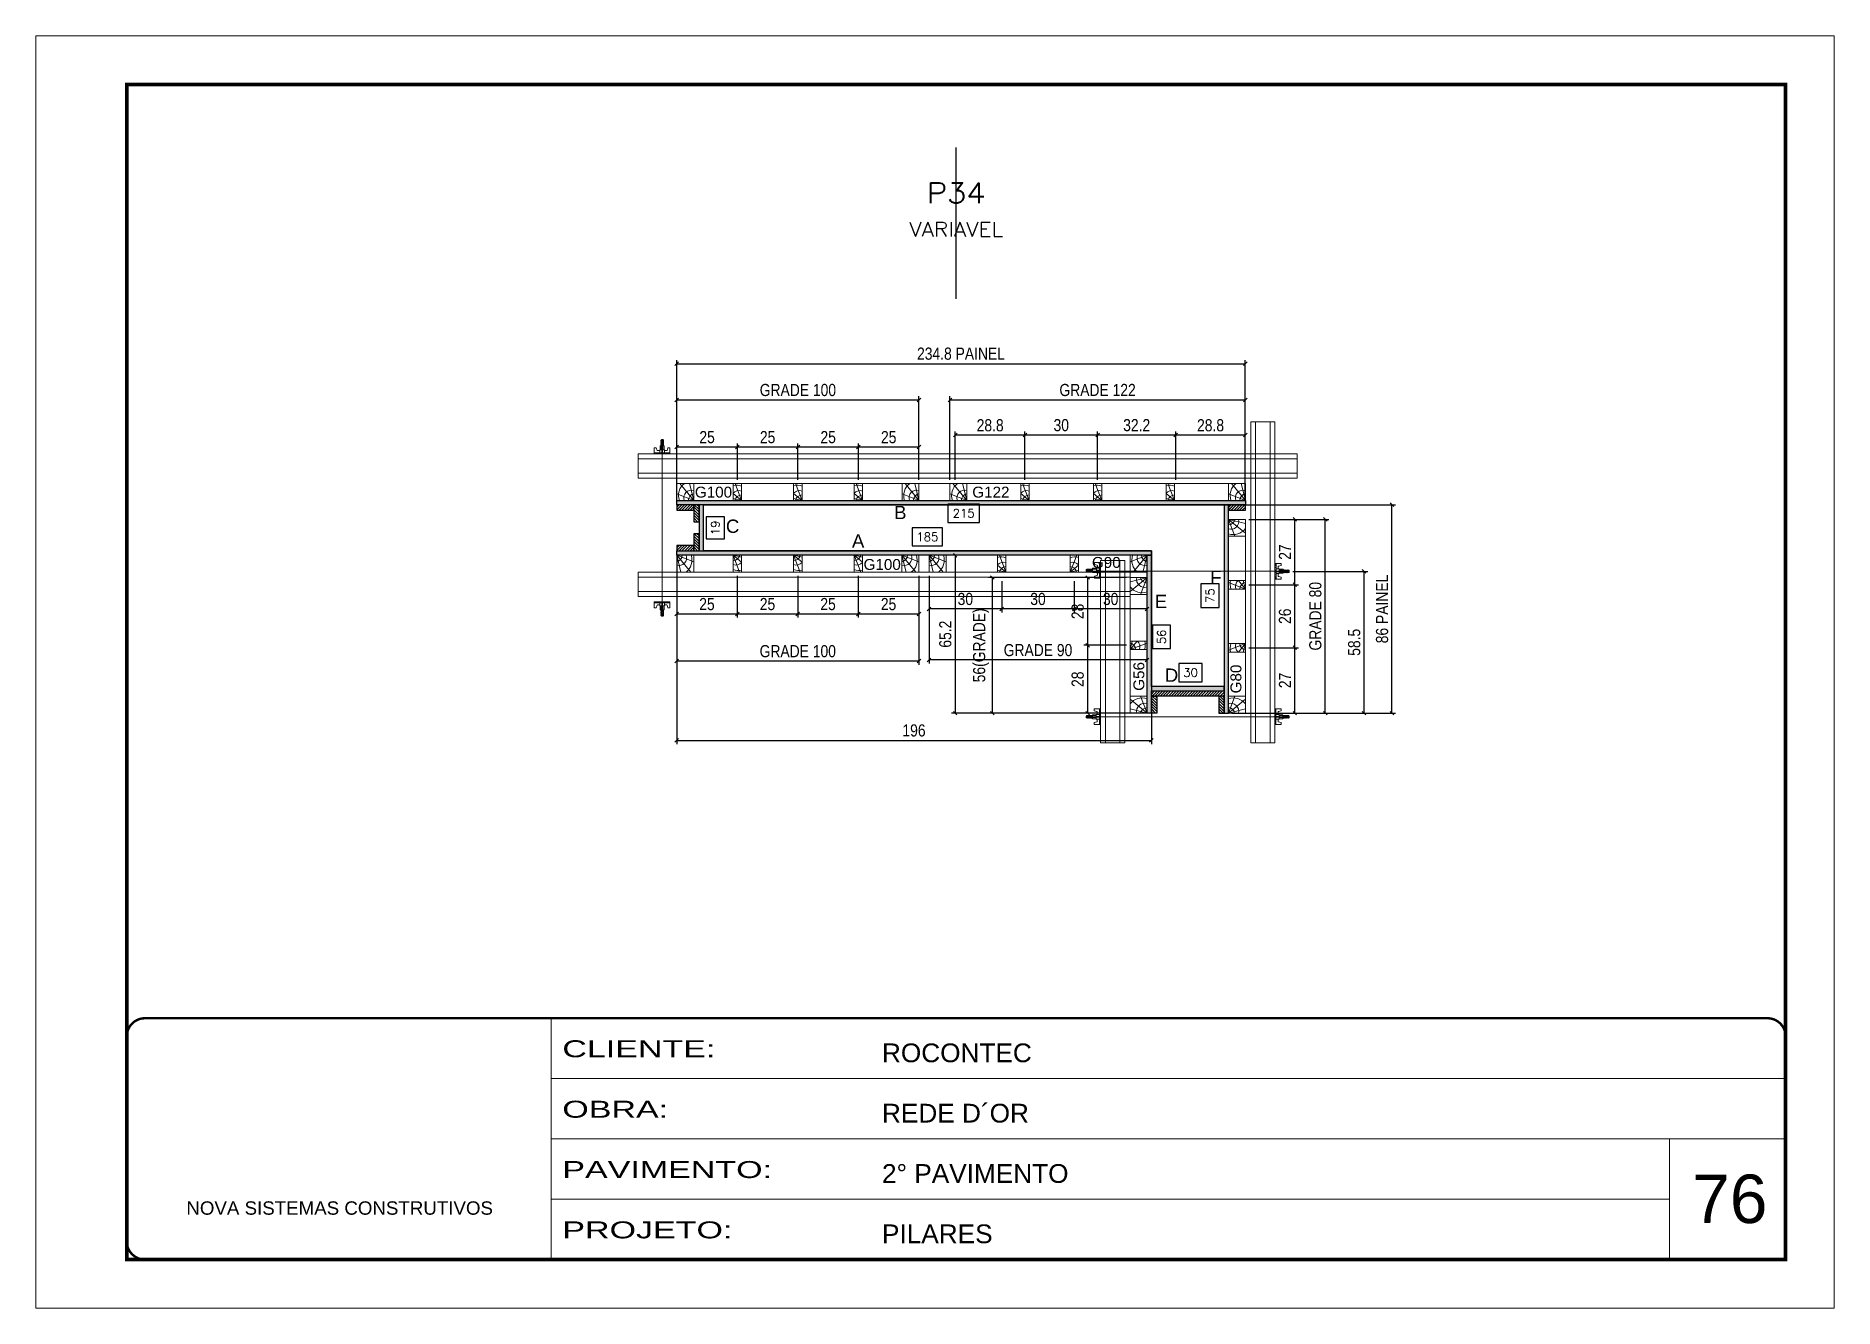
# Model space of a CAD drawing. Extents: x 2949 to 9203, y -16089 to 12527.
# Drawn here: x 7718 to 9203, y -9198 to -8148 of the extents above; entities that cross this region are included whole.
import ezdxf
from ezdxf.enums import TextEntityAlignment as Align

# ---------------------------------------------------------------- set-up
doc = ezdxf.new("R2010")
doc.units = 0
for name, pattern in [('CONTINUO', [0]), ('DASHED', [0.75, 0.5, -0.25]), ('HIDDEN', [0.375, 0.25, -0.125])]:
    doc.linetypes.add(name, pattern=pattern)
for name, color, linetype, lineweight in [('CARIMBO', 255, 'Continuous', 9), ('CONCRETO', 251, 'Continuous', 25), ('Folhas', 255, 'Continuous', 9), ('Hachura', 251, 'Continuous', 9), ('Madeira', 126, 'Continuous', 18), ('Perfil Metálico', 224, 'Continuous', 18), ('SARRAFO DE PRESSAO', 251, 'DASHED', 9), ('Texto Seção', 7, 'Continuous', 15)]:
    doc.layers.add(name, color=color, linetype=linetype, lineweight=lineweight)
for name, color, linetype in [('COTA', 241, 'Continuous'), ('MEIO_PONT', 93, 'Continuous'), ('Painéis', 200, 'Continuous'), ('SARRAFO', 251, 'Continuous'), ('Texto de Titulo', 7, 'Continuous'), ('Texto Qtd Sarr', 242, 'Continuous'), ('TEXTO_GERAL', 7, 'Continuous')]:
    doc.layers.add(name, color=color, linetype=linetype)
doc.styles.add('ARIAL', font='arial.ttf')
doc.styles.add('COTA TECNICA 2X', font='techl___.ttf', dxfattribs={"height": 10})
doc.styles.add('ROMANS', font='romans.shx')
doc.styles.add('SANSSERIF', font='sas_____.pfb')
doc.styles.add('Tecnologia', font='')
doc.styles.get('Tecnologia').set_extended_font_data('Forgotten Futurist')
doc.dimstyles.new('Cota Seção interna', dxfattribs={"dimtxt": 7, "dimasz": 6, "dimexe": 0.18, "dimexo": 2, "dimgap": -4, "dimtad": 3, "dimdec": 1, "dimlfac": 0.5, "dimzin": 12, "dimdsep": 46, "dimtxsty": 'ROMANS', "dimblk": 'ARCHTICK', "dimcen": 0.09, "dimse1": 1, "dimse2": 1, "dimsd1": 1, "dimsd2": 1, "dimclrd": 180, "dimclre": 5, "dimclrt": 1, "dimadec": 0, "dimazin": 3, "dimtfac": 1, "dimtdec": 1, "dimtofl": 0, "dimtmove": 0, "dimatfit": 3, "dimldrblk": 'ARCHTICK', "dimfxl": 1, "dimtolj": 1, "dimtzin": 0, "dimarcsym": 0})
doc.dimstyles.new('SECAO PILAR', dxfattribs={"dimtxt": 10, "dimasz": 3, "dimexe": 3, "dimexo": 3, "dimgap": 3, "dimtad": 1, "dimdec": 1, "dimlfac": 0.5, "dimzin": 12, "dimdsep": 46, "dimtxsty": 'COTA TECNICA 2X', "dimblk1": 'OBLIQUE', "dimblk2": 'OBLIQUE', "dimsah": 1, "dimcen": 0.9, "dimclrd": 256, "dimclre": 256, "dimclrt": 256, "dimadec": 1, "dimazin": 3, "dimtfac": 1, "dimtdec": 1, "dimtmove": 0, "dimatfit": 3, "dimfxl": 1, "dimtolj": 1, "dimtzin": 12, "dimarcsym": 0})

msp = doc.modelspace()

# ---------------------------------------------------------------- texts
at = {"layer": 'CARIMBO', "style": 'ARIAL'}
msp.add_text('76', height=40, dxfattribs=at).set_placement((9085.39, -9127.47))
at = {"layer": 'Texto Seção', "color": 0, "linetype": 'Continuous', "style": 'SANSSERIF'}
for s, p in [('G100', (8261.72, -8524.15)), ('G122', (8490.81, -8524.15)), ('G100', (8401.04, -8583.86))]:
    msp.add_text(s, height=9, dxfattribs=at).set_placement(p, align=Align.MIDDLE_LEFT)
at = {"layer": 'TEXTO_GERAL', "style": 'ARIAL'}
for s, p in [('B', (8431.37, -8540.96)), ('C', (8292.9, -8552.29)), ('A', (8396.57, -8564.47)), ('F', (8691.93, -8594.41)), ('E', (8646.58, -8614.41)), ('D', (8655.37, -8675.22))]:
    msp.add_text(s, height=11, dxfattribs=at).set_placement(p, align=Align.MIDDLE_CENTER)
at = {"layer": 'TEXTO_GERAL', "color": 0, "linetype": 'Continuous', "style": 'SANSSERIF'}
msp.add_text('G90', height=9, dxfattribs=at).set_placement((8589.63, -8582.17), align=Align.MIDDLE_LEFT)
for s, p in [('G56', (8628.41, -8688.13)), ('G80', (8708.58, -8690.28))]:
    msp.add_text(s, height=9, rotation=90, dxfattribs=at).set_placement(p, align=Align.MIDDLE_LEFT)

# ---------------------------------------------------------------- blocks, each defined once
blk = doc.blocks.new('9999999999')
at = {"color": 30, "linetype": 'CONTINUO'}
for p, q in [((98564.6, 34230.2), (98564.6, 34429.4)), ((98564.6, 34379.6), (99584, 34379.6)), ((98564.6, 34329.8), (99488, 34329.8)), ((99584, 34329.8), (99488, 34329.8)), ((99488, 34329.8), (99488, 34230.2)), ((98564.6, 34280), (99488, 34280))]:
    blk.add_line(p, q, dxfattribs=at)
at = {"color": 30, "linetype": 'CONTINUO', "const_width": 2}
blk.add_lwpolyline([(99584, 34230.2), (99584, 34414.4, 0.414214), (99569, 34429.4), (98229, 34429.4, 0.414214), (98214, 34414.4), (98214, 34245.2, 0.414214), (98229, 34230.2), (99584, 34230.2)], format="xyb", dxfattribs=at)
at = {"layer": 'Folhas'}
blk.add_lwpolyline([(98139, 34190.2), (99624, 34190.2), (99624, 35240.2), (98139, 35240.2)], close=True, dxfattribs=at)
at = {"layer": 'Folhas', "color": 30, "const_width": 3}
blk.add_lwpolyline([(98214, 34230.2), (99584, 34230.2), (99584, 35200.2), (98214, 35200.2)], close=True, dxfattribs=at)
at = {"color": 7, "linetype": 'Continuous', "ltscale": 5, "style": 'ARIAL'}
for s, height, p in [('ROCONTEC', 15.48, (98837.7, 34393.1)), ('REDE D´OR', 15.48, (98837.7, 34343.3)), ('2° PAVIMENTO', 15.483, (98837.7, 34293.5)), ('NOVA SISTEMAS CONSTRUTIVOS', 11.059, (98263.2, 34267.2)), ('PILARES', 15.48, (98837.7, 34243.7))]:
    blk.add_text(s, height=height, dxfattribs=at).set_placement(p)
at = {"layer": 'Folhas', "color": 7, "style": 'Tecnologia', "width": 1.5}
for s, p in [('CLIENTE:', (98573.7, 34397.2)), ('OBRA:', (98573.7, 34347.3)), ('PAVIMENTO:', (98573.7, 34297.5)), ('PROJETO:', (98573.7, 34247.7))]:
    blk.add_text(s, height=14, dxfattribs=at).set_placement(p)
blk = doc.blocks.new('*D2467')
at = {"layer": 'COTA', "color": 180, "lineweight": -2, "transparency": 16777216}
for p, q in [((8286.1, -8544.6), (8271.1, -8544.6)), ((8271.1, -8544.6), (8271.1, -8562.6)), ((8286.1, -8562.6), (8286.1, -8544.6)), ((8271.1, -8562.6), (8286.1, -8562.6))]:
    blk.add_line(p, q, dxfattribs=at)
at = {"layer": 'Defpoints', "color": 0, "transparency": 16777216}
for p in [(8269.1, -8534.6), (8269.1, -8572.6), (8290.1, -8572.6)]:
    blk.add_point(p, dxfattribs=at)
at = {"layer": 'COTA', "color": 1, "transparency": 16777216, "insert": (8278.6, -8553.6), "char_height": 7, "attachment_point": 5, "rotation": 90, "style": 'ROMANS'}
blk.add_mtext('\\A1;19', dxfattribs=at)
blk = doc.blocks.new('_ArchTick')
at = {"color": 0, "linetype": 'ByBlock', "const_width": 0.15}
blk.add_lwpolyline([(-0.5, -0.5), (0.5, 0.5)], dxfattribs=at)
blk = doc.blocks.new('*D2468')
at = {"layer": 'COTA', "color": 180, "lineweight": -2, "transparency": 16777216}
for p, q in [((8680.7, -8665.6), (8661.4, -8665.6)), ((8661.4, -8665.6), (8661.4, -8680.6)), ((8680.7, -8680.6), (8680.7, -8665.6)), ((8661.4, -8680.6), (8680.7, -8680.6))]:
    blk.add_line(p, q, dxfattribs=at)
at = {"layer": 'Defpoints', "color": 0, "transparency": 16777216}
for p in [(8638.7, -8684.6), (8698.7, -8684.6), (8698.7, -8684.6)]:
    blk.add_point(p, dxfattribs=at)
at = {"layer": 'COTA', "color": 1, "transparency": 16777216, "insert": (8671.1, -8673.1), "char_height": 7, "attachment_point": 5, "style": 'ROMANS'}
blk.add_mtext('\\A1;30', dxfattribs=at)
blk = doc.blocks.new('*D2487')
at = {"layer": 'COTA', "color": 180, "lineweight": -2, "transparency": 16777216}
for p, q in [((8496.7, -8534.1), (8470.7, -8534.1)), ((8470.7, -8534.1), (8470.7, -8549.1)), ((8496.7, -8549.1), (8496.7, -8534.1)), ((8470.7, -8549.1), (8496.7, -8549.1))]:
    blk.add_line(p, q, dxfattribs=at)
at = {"layer": 'Defpoints', "color": 0, "transparency": 16777216}
for p in [(8268.7, -8534.6), (8698.7, -8534.6), (8268.7, -8553.1)]:
    blk.add_point(p, dxfattribs=at)
at = {"layer": 'COTA', "color": 1, "transparency": 16777216, "insert": (8483.7, -8541.6), "char_height": 7, "attachment_point": 5, "style": 'ROMANS'}
blk.add_mtext('\\A1;215', dxfattribs=at)
blk = doc.blocks.new('C')
at = {"layer": 'Hachura', "color": 0}
for p, q in [((0, 3.22), (0, -3.22)), ((0.45, 3.22), (0, 3.22)), ((0.46, 3.16), (0, 3.16)), ((0.46, 3.05), (0, 3.05)), ((0.46, 2.88), (0, 2.88)), ((0, 2.75), (0, -1.16)), ((0.46, 2.65), (0, 2.65)), ((0.46, 2.23), (0, 2.23)), ((0.46, 1.51), (0, 1.51)), ((0.39, 0.49), (0.17, 0.49)), ((0.45, -3.23), (0.45, 3.22)), ((0.45, 3.22), (2.58, 3.22)), ((1.74, 0.97), (0.45, 0.97)), ((1.45, 0.1), (0.45, 0.1)), ((1.35, 1.94), (1.35, 0.96)), ((2.58, 2.39), (1.47, 2.09)), ((1.74, -0.97), (1.74, 0.97)), ((1.74, 0.97), (1.74, 0.84)), ((1.74, 0.97), (1.74, 0.84)), ((1.74, 0.84), (3.35, 0.84)), ((3.35, 0.45), (1.74, 0.45)), ((2.58, 3.22), (2.58, 2.39)), ((3.32, 0.84), (3.32, -0.84)), ((3.35, 0.84), (3.35, -0.84)), ((3.68, 0.45), (3.35, 0.45)), ((3.84, -0.52), (3.35, 0.45)), ((3.35, 0.06), (3.67, -0.57)), ((3.68, 0.45), (4.16, -0.52)), ((3.72, 0.5), (4.25, -0.57)), ((4.37, -0.55), (3.83, 0.53)), ((4.15, 0.45), (3.93, 0.45)), ((4.42, -0.52), (3.93, 0.45)), ((4.15, 0.45), (4.26, 0.45)), ((4.26, 0.45), (4.74, -0.52)), ((4.3, 0.5), (4.83, -0.57)), ((4.95, -0.55), (4.41, 0.53)), ((4.51, 0.45), (4.84, 0.45)), ((5, -0.52), (4.51, 0.45)), ((4.84, 0.45), (5.32, -0.52)), ((4.88, 0.5), (5.41, -0.57)), ((5.53, -0.55), (4.99, 0.53)), ((5.58, -0.52), (5.09, 0.45)), ((5.42, 0.45), (5.09, 0.45)), ((5.58, -0.52), (5.09, 0.45)), ((5.42, 0.45), (5.74, -0.19)), ((5.46, 0.5), (5.74, -0.07)), ((5.74, 0.19), (5.57, 0.53)), ((5.74, 0.32), (5.68, 0.45)), ((5.68, 0.45), (5.74, 0.45)), ((5.74, 0.45), (5.9, 0.29)), ((5.74, 0.45), (5.74, -0.52)), ((5.9, -0.36), (5.9, 0.29)), ((0.45, 0), (0, 0)), ((0.46, -1.52), (0, -1.52)), ((0.46, -2.23), (0, -2.23)), ((0.46, -2.65), (0, -2.65)), ((0.46, -2.88), (0, -2.88)), ((0.46, -3.05), (0, -3.05)), ((0.46, -3.16), (0, -3.16)), ((0, -3.22), (2.57, -3.22)), ((0.08, -0.48), (0.29, -0.48)), ((0.29, -0.48), (0.4, -0.48)), ((0.45, 0), (0.45, -0.97)), ((0.45, -0.16), (1.45, -0.16)), ((0.45, -0.65), (0.45, -0.32)), ((0.45, -3.23), (0.45, -0.65)), ((0.45, -0.97), (1.74, -0.97)), ((1.35, -1.94), (1.35, -0.97)), ((2.58, -2.39), (1.47, -2.1)), ((3.35, -0.32), (1.74, -0.32)), ((3.35, -0.84), (1.74, -0.84)), ((2.58, -3.23), (2.58, -2.39)), ((3.35, -0.07), (3.58, -0.52)), ((3.35, -0.52), (3.58, -0.52)), ((3.84, -0.52), (4.16, -0.52)), ((4.42, -0.52), (4.74, -0.52)), ((4.63, -0.52), (4.74, -0.52)), ((5, -0.52), (5.32, -0.52)), ((5.58, -0.52), (5.74, -0.52)), ((5.74, -0.52), (5.9, -0.36)), ((5.74, -0.52), (5.74, -0.52))]:
    blk.add_line(p, q, dxfattribs=at)
for centre, radius, start, end in [((1.52, 1.94), 0.161, 104.74356, 180), ((1.44, -0.03), 0.129, 272.69497, 87.30503), ((3.81, 0.39), 0.143, 25.56881, 154.43119), ((4.39, 0.39), 0.143, 25.56881, 154.43119), ((4.97, 0.39), 0.143, 25.56881, 154.43119), ((5.55, 0.39), 0.143, 25.56881, 154.43119), ((0.17, -0.37), 0.174, 221.74404, 317.85924), ((1.52, -1.94), 0.161, 180, 255.25644), ((3.71, -0.4), 0.174, 222.14076, 318.25596), ((4.29, -0.4), 0.174, 222.14076, 318.25596), ((4.87, -0.4), 0.174, 222.14076, 318.25596), ((5.45, -0.4), 0.174, 222.14076, 318.25596), ((5.61, -0.4), 0.174, 317.85924, 318.25596)]:
    blk.add_arc(centre, radius, start, end, dxfattribs=at)
blk = doc.blocks.new('titulo1')
at = {"layer": 'Defpoints', "color": 252, "linetype": 'HIDDEN', "ltscale": 2}
blk.add_line((0, 0), (0, 125), dxfattribs=at)
at = {"layer": 'Defpoints', "style": 'ROMANS', "oblique": 15}
blk.add_attdef('FOLHA', text='', height=10, dxfattribs=at).set_placement((0, 15.6), align=Align.MIDDLE_CENTER)
at = {"layer": 'Texto Qtd Sarr', "color": 3, "style": 'ROMANS', "oblique": 15}
for tag, height, p in [('TITULO', 17, (0, 71.4)), ('SEÇÃO', 12, (0, 41.5))]:
    blk.add_attdef(tag, text='', height=height, dxfattribs=at).set_placement(p, align=Align.MIDDLE_CENTER)
blk = doc.blocks.new('_Oblique')
at = {"color": 0, "linetype": 'ByBlock', "lineweight": -2}
blk.add_line((-0.5, -0.5), (0.5, 0.5), dxfattribs=at)
blk = doc.blocks.new('*D2474')
at = {"layer": 'COTA', "lineweight": -2, "transparency": 16777216}
for p, q in [((8705.3, -8534.6), (8840.4, -8534.6)), ((8837.4, -8706.6), (8837.4, -8534.6)), ((8705.3, -8706.6), (8840.4, -8706.6))]:
    blk.add_line(p, q, dxfattribs=at)
at = {"layer": 'Defpoints', "color": 0, "transparency": 16777216}
for p in [(8702.3, -8534.6), (8837.4, -8534.6), (8702.3, -8706.6)]:
    blk.add_point(p, dxfattribs=at)
at = {"layer": 'COTA', "lineweight": -2, "transparency": 16777216, "xscale": 3, "yscale": 3, "zscale": 3}
for p, rotation in [((8837.4, -8534.6), 90), ((8837.4, -8706.6), 270)]:
    blk.add_blockref('_Oblique', p, dxfattribs=dict(at, rotation=rotation))
at = {"layer": 'COTA', "transparency": 16777216, "insert": (8829.3, -8620.6), "char_height": 10, "attachment_point": 5, "rotation": 90, "style": 'COTA TECNICA 2X'}
blk.add_mtext('\\A1;86 PAINEL', dxfattribs=at)
blk = doc.blocks.new('*D2488')
at = {"layer": 'COTA', "linetype": 'ByBlock', "lineweight": -2, "transparency": 16777216}
for p, q in [((8246.7, -8531.6), (8246.7, -8415.2)), ((8246.7, -8418.2), (8716.3, -8418.2)), ((8716.3, -8528), (8716.3, -8415.2))]:
    blk.add_line(p, q, dxfattribs=at)
at = {"layer": 'Defpoints', "color": 0, "linetype": 'ByBlock', "transparency": 16777216}
for p in [(8716.3, -8418.2), (8246.7, -8534.6), (8716.3, -8531)]:
    blk.add_point(p, dxfattribs=at)
at = {"layer": 'COTA', "linetype": 'ByBlock', "lineweight": -2, "transparency": 16777216, "xscale": 3, "yscale": 3, "zscale": 3, "rotation": 180}
blk.add_blockref('_Oblique', (8246.7, -8418.2), dxfattribs=at)
at = {"layer": 'COTA', "linetype": 'ByBlock', "lineweight": -2, "transparency": 16777216, "xscale": 3, "yscale": 3, "zscale": 3}
blk.add_blockref('_Oblique', (8716.3, -8418.2), dxfattribs=at)
at = {"layer": 'COTA', "linetype": 'ByBlock', "transparency": 16777216, "insert": (8481.5, -8409.9), "char_height": 10, "attachment_point": 5, "style": 'COTA TECNICA 2X'}
blk.add_mtext('\\A1;234.8 PAINEL', dxfattribs=at)
blk = doc.blocks.new('PONTALETE')
at = {"layer": 'Madeira'}
for q in [(2.71, 7), (7, 5.76), (7, 1.74)]:
    blk.add_line((0, 0), q, dxfattribs=at)
blk.add_lwpolyline([(0, 0), (7, 0), (7, 7), (0, 7)], close=True, dxfattribs=at)
for centre, radius, start, end in [((2.04, 0.06), 6.23, 37.28179, 109.09128), ((1.09, 0.9), 3.19, 343.60304, 109.98471), ((-0.21, -0.78), 3.09, 14.63219, 86.0383)]:
    blk.add_arc(centre, radius, start, end, dxfattribs=at)
blk = doc.blocks.new('MEIO PONTALETE')
at = {"layer": 'Madeira'}
for q in [(2.71, 7), (3.5, 2.88), (3.5, 0.87)]:
    blk.add_line((0, 0), q, dxfattribs=at)
blk.add_lwpolyline([(0, 0), (3.5, 0), (3.5, 7), (0, 7)], close=True, dxfattribs=at)
for centre, radius, start, end in [((2.04, 0.06), 6.23, 76.44987, 109.09128), ((1.09, 0.9), 3.19, 40.90626, 109.98471), ((-0.21, -0.78), 3.09, 14.63219, 86.0383)]:
    blk.add_arc(centre, radius, start, end, dxfattribs=at)
blk = doc.blocks.new('*D2489')
at = {"layer": 'COTA', "lineweight": -2, "transparency": 16777216}
for p, q in [((8658.8, -8514.1), (8658.8, -8474.1)), ((8716.3, -8477.1), (8658.8, -8477.1)), ((8716.3, -8514), (8716.3, -8474.1))]:
    blk.add_line(p, q, dxfattribs=at)
at = {"layer": 'Defpoints', "color": 0, "transparency": 16777216}
for p in [(8658.8, -8477.1), (8658.8, -8517.1), (8716.3, -8517)]:
    blk.add_point(p, dxfattribs=at)
at = {"layer": 'COTA', "lineweight": -2, "transparency": 16777216, "xscale": 3, "yscale": 3, "zscale": 3, "rotation": 180}
blk.add_blockref('_Oblique', (8658.8, -8477.1), dxfattribs=at)
at = {"layer": 'COTA', "lineweight": -2, "transparency": 16777216, "xscale": 3, "yscale": 3, "zscale": 3}
blk.add_blockref('_Oblique', (8716.3, -8477.1), dxfattribs=at)
at = {"layer": 'COTA', "transparency": 16777216, "insert": (8687.6, -8469), "char_height": 10, "attachment_point": 5, "style": 'COTA TECNICA 2X'}
blk.add_mtext('\\A1;28.8', dxfattribs=at)
blk = doc.blocks.new('*D2490')
at = {"layer": 'COTA', "lineweight": -2, "transparency": 16777216}
for p, q in [((8594.3, -8514), (8594.3, -8474.1)), ((8658.8, -8477.1), (8594.3, -8477.1)), ((8658.8, -8514.1), (8658.8, -8474.1))]:
    blk.add_line(p, q, dxfattribs=at)
at = {"layer": 'Defpoints', "color": 0, "transparency": 16777216}
for p in [(8594.3, -8477.1), (8594.3, -8517), (8658.8, -8517.1)]:
    blk.add_point(p, dxfattribs=at)
at = {"layer": 'COTA', "lineweight": -2, "transparency": 16777216, "xscale": 3, "yscale": 3, "zscale": 3, "rotation": 180}
blk.add_blockref('_Oblique', (8594.3, -8477.1), dxfattribs=at)
at = {"layer": 'COTA', "lineweight": -2, "transparency": 16777216, "xscale": 3, "yscale": 3, "zscale": 3}
blk.add_blockref('_Oblique', (8658.8, -8477.1), dxfattribs=at)
at = {"layer": 'COTA', "transparency": 16777216, "insert": (8626.6, -8468.9), "char_height": 10, "attachment_point": 5, "style": 'COTA TECNICA 2X'}
blk.add_mtext('\\A1;32.2', dxfattribs=at)
blk = doc.blocks.new('*D2491')
at = {"layer": 'COTA', "lineweight": -2, "transparency": 16777216}
for p, q in [((8534.3, -8514), (8534.3, -8474.1)), ((8594.3, -8477.1), (8534.3, -8477.1)), ((8594.3, -8514), (8594.3, -8474.1))]:
    blk.add_line(p, q, dxfattribs=at)
at = {"layer": 'Defpoints', "color": 0, "transparency": 16777216}
for p in [(8534.3, -8477.1), (8534.3, -8517), (8594.3, -8517)]:
    blk.add_point(p, dxfattribs=at)
at = {"layer": 'COTA', "lineweight": -2, "transparency": 16777216, "xscale": 3, "yscale": 3, "zscale": 3, "rotation": 180}
blk.add_blockref('_Oblique', (8534.3, -8477.1), dxfattribs=at)
at = {"layer": 'COTA', "lineweight": -2, "transparency": 16777216, "xscale": 3, "yscale": 3, "zscale": 3}
blk.add_blockref('_Oblique', (8594.3, -8477.1), dxfattribs=at)
at = {"layer": 'COTA', "transparency": 16777216, "insert": (8564.3, -8468.9), "char_height": 10, "attachment_point": 5, "style": 'COTA TECNICA 2X'}
blk.add_mtext('\\A1;30', dxfattribs=at)
blk = doc.blocks.new('*D2492')
at = {"layer": 'COTA', "lineweight": -2, "transparency": 16777216}
for p, q in [((8476.8, -8514.1), (8476.8, -8474.1)), ((8534.3, -8477.1), (8476.8, -8477.1)), ((8534.3, -8514), (8534.3, -8474.1))]:
    blk.add_line(p, q, dxfattribs=at)
at = {"layer": 'Defpoints', "color": 0, "transparency": 16777216}
for p in [(8476.8, -8477.1), (8476.8, -8517.1), (8534.3, -8517)]:
    blk.add_point(p, dxfattribs=at)
at = {"layer": 'COTA', "lineweight": -2, "transparency": 16777216, "xscale": 3, "yscale": 3, "zscale": 3, "rotation": 180}
blk.add_blockref('_Oblique', (8476.8, -8477.1), dxfattribs=at)
at = {"layer": 'COTA', "lineweight": -2, "transparency": 16777216, "xscale": 3, "yscale": 3, "zscale": 3}
blk.add_blockref('_Oblique', (8534.3, -8477.1), dxfattribs=at)
at = {"layer": 'COTA', "transparency": 16777216, "insert": (8505.6, -8469), "char_height": 10, "attachment_point": 5, "style": 'COTA TECNICA 2X'}
blk.add_mtext('\\A1;28.8', dxfattribs=at)
blk = doc.blocks.new('*D2493')
at = {"layer": 'COTA', "lineweight": -2, "transparency": 16777216}
for p, q in [((8472.3, -8514), (8472.3, -8445)), ((8472.3, -8448), (8716.3, -8448)), ((8716.3, -8514), (8716.3, -8445))]:
    blk.add_line(p, q, dxfattribs=at)
at = {"layer": 'Defpoints', "color": 0, "transparency": 16777216}
for p in [(8716.3, -8448), (8472.3, -8517), (8716.3, -8517)]:
    blk.add_point(p, dxfattribs=at)
at = {"layer": 'COTA', "lineweight": -2, "transparency": 16777216, "xscale": 3, "yscale": 3, "zscale": 3, "rotation": 180}
blk.add_blockref('_Oblique', (8472.3, -8448), dxfattribs=at)
at = {"layer": 'COTA', "lineweight": -2, "transparency": 16777216, "xscale": 3, "yscale": 3, "zscale": 3}
blk.add_blockref('_Oblique', (8716.3, -8448), dxfattribs=at)
at = {"layer": 'COTA', "transparency": 16777216, "insert": (8594.3, -8439.9), "char_height": 10, "attachment_point": 5, "style": 'COTA TECNICA 2X'}
blk.add_mtext('\\A1;GRADE 122', dxfattribs=at)
blk = doc.blocks.new('*D2475')
at = {"layer": 'COTA', "lineweight": -2, "transparency": 16777216}
for p, q in [((8246.8, -8514), (8246.8, -8445)), ((8246.8, -8448), (8446.8, -8448)), ((8446.8, -8514), (8446.8, -8445))]:
    blk.add_line(p, q, dxfattribs=at)
at = {"layer": 'Defpoints', "color": 0, "transparency": 16777216}
for p in [(8446.8, -8448), (8246.8, -8517), (8446.8, -8517)]:
    blk.add_point(p, dxfattribs=at)
at = {"layer": 'COTA', "lineweight": -2, "transparency": 16777216, "xscale": 3, "yscale": 3, "zscale": 3, "rotation": 180}
blk.add_blockref('_Oblique', (8246.8, -8448), dxfattribs=at)
at = {"layer": 'COTA', "lineweight": -2, "transparency": 16777216, "xscale": 3, "yscale": 3, "zscale": 3}
blk.add_blockref('_Oblique', (8446.8, -8448), dxfattribs=at)
at = {"layer": 'COTA', "transparency": 16777216, "insert": (8346.8, -8439.9), "char_height": 10, "attachment_point": 5, "style": 'COTA TECNICA 2X'}
blk.add_mtext('\\A1;GRADE 100', dxfattribs=at)
blk = doc.blocks.new('*D2494')
at = {"layer": 'COTA', "lineweight": -2, "transparency": 16777216}
for p, q in [((8296.8, -8514), (8296.8, -8483.9)), ((8346.8, -8486.9), (8296.8, -8486.9)), ((8346.8, -8514), (8346.8, -8483.9))]:
    blk.add_line(p, q, dxfattribs=at)
at = {"layer": 'Defpoints', "color": 0, "transparency": 16777216}
for p in [(8296.8, -8486.9), (8296.8, -8517), (8346.8, -8517)]:
    blk.add_point(p, dxfattribs=at)
at = {"layer": 'COTA', "lineweight": -2, "transparency": 16777216, "xscale": 3, "yscale": 3, "zscale": 3, "rotation": 180}
blk.add_blockref('_Oblique', (8296.8, -8486.9), dxfattribs=at)
at = {"layer": 'COTA', "lineweight": -2, "transparency": 16777216, "xscale": 3, "yscale": 3, "zscale": 3}
blk.add_blockref('_Oblique', (8346.8, -8486.9), dxfattribs=at)
at = {"layer": 'COTA', "transparency": 16777216, "insert": (8321.8, -8478.8), "char_height": 10, "attachment_point": 5, "style": 'COTA TECNICA 2X'}
blk.add_mtext('\\A1;25', dxfattribs=at)
blk = doc.blocks.new('*D2495')
at = {"layer": 'COTA', "lineweight": -2, "transparency": 16777216}
for p, q in [((8246.8, -8514), (8246.8, -8483.9)), ((8296.8, -8486.9), (8246.8, -8486.9)), ((8296.8, -8514), (8296.8, -8483.9))]:
    blk.add_line(p, q, dxfattribs=at)
at = {"layer": 'Defpoints', "color": 0, "transparency": 16777216}
for p in [(8246.8, -8486.9), (8246.8, -8517), (8296.8, -8517)]:
    blk.add_point(p, dxfattribs=at)
at = {"layer": 'COTA', "lineweight": -2, "transparency": 16777216, "xscale": 3, "yscale": 3, "zscale": 3, "rotation": 180}
blk.add_blockref('_Oblique', (8246.8, -8486.9), dxfattribs=at)
at = {"layer": 'COTA', "lineweight": -2, "transparency": 16777216, "xscale": 3, "yscale": 3, "zscale": 3}
blk.add_blockref('_Oblique', (8296.8, -8486.9), dxfattribs=at)
at = {"layer": 'COTA', "transparency": 16777216, "insert": (8271.8, -8478.8), "char_height": 10, "attachment_point": 5, "style": 'COTA TECNICA 2X'}
blk.add_mtext('\\A1;25', dxfattribs=at)
blk = doc.blocks.new('*D2476')
at = {"layer": 'COTA', "lineweight": -2, "transparency": 16777216}
for p, q in [((8396.8, -8514), (8396.8, -8483.9)), ((8446.8, -8486.9), (8396.8, -8486.9)), ((8446.8, -8514), (8446.8, -8483.9))]:
    blk.add_line(p, q, dxfattribs=at)
at = {"layer": 'Defpoints', "color": 0, "transparency": 16777216}
for p in [(8396.8, -8486.9), (8396.8, -8517), (8446.8, -8517)]:
    blk.add_point(p, dxfattribs=at)
at = {"layer": 'COTA', "lineweight": -2, "transparency": 16777216, "xscale": 3, "yscale": 3, "zscale": 3, "rotation": 180}
blk.add_blockref('_Oblique', (8396.8, -8486.9), dxfattribs=at)
at = {"layer": 'COTA', "lineweight": -2, "transparency": 16777216, "xscale": 3, "yscale": 3, "zscale": 3}
blk.add_blockref('_Oblique', (8446.8, -8486.9), dxfattribs=at)
at = {"layer": 'COTA', "transparency": 16777216, "insert": (8421.8, -8478.8), "char_height": 10, "attachment_point": 5, "style": 'COTA TECNICA 2X'}
blk.add_mtext('\\A1;25', dxfattribs=at)
blk = doc.blocks.new('*D2496')
at = {"layer": 'COTA', "lineweight": -2, "transparency": 16777216}
for p, q in [((8346.8, -8514), (8346.8, -8483.9)), ((8396.8, -8486.9), (8346.8, -8486.9)), ((8396.8, -8514), (8396.8, -8483.9))]:
    blk.add_line(p, q, dxfattribs=at)
at = {"layer": 'Defpoints', "color": 0, "transparency": 16777216}
for p in [(8346.8, -8486.9), (8346.8, -8517), (8396.8, -8517)]:
    blk.add_point(p, dxfattribs=at)
at = {"layer": 'COTA', "lineweight": -2, "transparency": 16777216, "xscale": 3, "yscale": 3, "zscale": 3, "rotation": 180}
blk.add_blockref('_Oblique', (8346.8, -8486.9), dxfattribs=at)
at = {"layer": 'COTA', "lineweight": -2, "transparency": 16777216, "xscale": 3, "yscale": 3, "zscale": 3}
blk.add_blockref('_Oblique', (8396.8, -8486.9), dxfattribs=at)
at = {"layer": 'COTA', "transparency": 16777216, "insert": (8371.8, -8478.8), "char_height": 10, "attachment_point": 5, "style": 'COTA TECNICA 2X'}
blk.add_mtext('\\A1;25', dxfattribs=at)
blk = doc.blocks.new('*D2497')
at = {"layer": 'COTA', "color": 180, "lineweight": -2, "transparency": 16777216}
for p, q in [((8466.2, -8553.6), (8441.2, -8553.6)), ((8441.2, -8553.6), (8441.2, -8568.6)), ((8466.2, -8568.6), (8466.2, -8553.6)), ((8441.2, -8568.6), (8466.2, -8568.6))]:
    blk.add_line(p, q, dxfattribs=at)
at = {"layer": 'Defpoints', "color": 0, "transparency": 16777216}
for p in [(8268.7, -8572.6), (8638.7, -8572.6), (8638.7, -8572.6)]:
    blk.add_point(p, dxfattribs=at)
at = {"layer": 'COTA', "color": 1, "transparency": 16777216, "insert": (8453.7, -8561.1), "char_height": 7, "attachment_point": 5, "style": 'ROMANS'}
blk.add_mtext('\\A1;185', dxfattribs=at)
blk = doc.blocks.new('*D2477')
at = {"layer": 'COTA', "lineweight": -2, "transparency": 16777216}
for p, q in [((8246.7, -8597.6), (8246.7, -8666.6)), ((8446.7, -8597.6), (8446.7, -8666.6)), ((8446.7, -8663.6), (8246.7, -8663.6))]:
    blk.add_line(p, q, dxfattribs=at)
at = {"layer": 'Defpoints', "color": 0, "transparency": 16777216}
for p in [(8246.7, -8594.6), (8446.7, -8594.6), (8246.7, -8663.6)]:
    blk.add_point(p, dxfattribs=at)
at = {"layer": 'COTA', "lineweight": -2, "transparency": 16777216, "xscale": 3, "yscale": 3, "zscale": 3, "rotation": 180}
blk.add_blockref('_Oblique', (8246.7, -8663.6), dxfattribs=at)
at = {"layer": 'COTA', "lineweight": -2, "transparency": 16777216, "xscale": 3, "yscale": 3, "zscale": 3}
blk.add_blockref('_Oblique', (8446.7, -8663.6), dxfattribs=at)
at = {"layer": 'COTA', "transparency": 16777216, "insert": (8346.7, -8655.5), "char_height": 10, "attachment_point": 5, "style": 'COTA TECNICA 2X'}
blk.add_mtext('\\A1;GRADE 100', dxfattribs=at)
blk = doc.blocks.new('*D2498')
at = {"layer": 'COTA', "lineweight": -2, "transparency": 16777216}
for p, q in [((8346.7, -8593.2), (8346.7, -8627.7)), ((8396.7, -8593.2), (8396.7, -8627.7)), ((8346.7, -8624.7), (8396.7, -8624.7))]:
    blk.add_line(p, q, dxfattribs=at)
at = {"layer": 'Defpoints', "color": 0, "transparency": 16777216}
for p in [(8346.7, -8590.2), (8396.7, -8590.2), (8396.7, -8624.7)]:
    blk.add_point(p, dxfattribs=at)
at = {"layer": 'COTA', "lineweight": -2, "transparency": 16777216, "xscale": 3, "yscale": 3, "zscale": 3, "rotation": 180}
blk.add_blockref('_Oblique', (8346.7, -8624.7), dxfattribs=at)
at = {"layer": 'COTA', "lineweight": -2, "transparency": 16777216, "xscale": 3, "yscale": 3, "zscale": 3}
blk.add_blockref('_Oblique', (8396.7, -8624.7), dxfattribs=at)
at = {"layer": 'COTA', "transparency": 16777216, "insert": (8371.7, -8616.6), "char_height": 10, "attachment_point": 5, "style": 'COTA TECNICA 2X'}
blk.add_mtext('\\A1;25', dxfattribs=at)
blk = doc.blocks.new('*D2499')
at = {"layer": 'COTA', "lineweight": -2, "transparency": 16777216}
for p, q in [((8396.7, -8593.2), (8396.7, -8627.7)), ((8446.7, -8593.2), (8446.7, -8627.7)), ((8396.7, -8624.7), (8446.7, -8624.7))]:
    blk.add_line(p, q, dxfattribs=at)
at = {"layer": 'Defpoints', "color": 0, "transparency": 16777216}
for p in [(8396.7, -8590.2), (8446.7, -8590.2), (8446.7, -8624.7)]:
    blk.add_point(p, dxfattribs=at)
at = {"layer": 'COTA', "lineweight": -2, "transparency": 16777216, "xscale": 3, "yscale": 3, "zscale": 3, "rotation": 180}
blk.add_blockref('_Oblique', (8396.7, -8624.7), dxfattribs=at)
at = {"layer": 'COTA', "lineweight": -2, "transparency": 16777216, "xscale": 3, "yscale": 3, "zscale": 3}
blk.add_blockref('_Oblique', (8446.7, -8624.7), dxfattribs=at)
at = {"layer": 'COTA', "transparency": 16777216, "insert": (8421.7, -8616.6), "char_height": 10, "attachment_point": 5, "style": 'COTA TECNICA 2X'}
blk.add_mtext('\\A1;25', dxfattribs=at)
blk = doc.blocks.new('*D2478')
at = {"layer": 'COTA', "lineweight": -2, "transparency": 16777216}
for p, q in [((8246.7, -8597.6), (8246.7, -8627.7)), ((8296.7, -8597.6), (8296.7, -8627.7)), ((8246.7, -8624.7), (8296.7, -8624.7))]:
    blk.add_line(p, q, dxfattribs=at)
at = {"layer": 'Defpoints', "color": 0, "transparency": 16777216}
for p in [(8246.7, -8594.6), (8296.7, -8594.6), (8296.7, -8624.7)]:
    blk.add_point(p, dxfattribs=at)
at = {"layer": 'COTA', "lineweight": -2, "transparency": 16777216, "xscale": 3, "yscale": 3, "zscale": 3, "rotation": 180}
blk.add_blockref('_Oblique', (8246.7, -8624.7), dxfattribs=at)
at = {"layer": 'COTA', "lineweight": -2, "transparency": 16777216, "xscale": 3, "yscale": 3, "zscale": 3}
blk.add_blockref('_Oblique', (8296.7, -8624.7), dxfattribs=at)
at = {"layer": 'COTA', "transparency": 16777216, "insert": (8271.7, -8616.6), "char_height": 10, "attachment_point": 5, "style": 'COTA TECNICA 2X'}
blk.add_mtext('\\A1;25', dxfattribs=at)
blk = doc.blocks.new('*D2500')
at = {"layer": 'COTA', "lineweight": -2, "transparency": 16777216}
for p, q in [((8296.7, -8593.2), (8296.7, -8627.7)), ((8346.7, -8593.2), (8346.7, -8627.7)), ((8296.7, -8624.7), (8346.7, -8624.7))]:
    blk.add_line(p, q, dxfattribs=at)
at = {"layer": 'Defpoints', "color": 0, "transparency": 16777216}
for p in [(8296.7, -8590.2), (8346.7, -8590.2), (8346.7, -8624.7)]:
    blk.add_point(p, dxfattribs=at)
at = {"layer": 'COTA', "lineweight": -2, "transparency": 16777216, "xscale": 3, "yscale": 3, "zscale": 3, "rotation": 180}
blk.add_blockref('_Oblique', (8296.7, -8624.7), dxfattribs=at)
at = {"layer": 'COTA', "lineweight": -2, "transparency": 16777216, "xscale": 3, "yscale": 3, "zscale": 3}
blk.add_blockref('_Oblique', (8346.7, -8624.7), dxfattribs=at)
at = {"layer": 'COTA', "transparency": 16777216, "insert": (8321.7, -8616.6), "char_height": 10, "attachment_point": 5, "style": 'COTA TECNICA 2X'}
blk.add_mtext('\\A1;25', dxfattribs=at)
blk = doc.blocks.new('*D2479')
at = {"layer": 'COTA', "lineweight": -2, "transparency": 16777216}
for p, q in [((8719.3, -8546.6), (8785.3, -8546.6)), ((8782.3, -8706.6), (8782.3, -8546.6)), ((8719.3, -8706.6), (8785.3, -8706.6))]:
    blk.add_line(p, q, dxfattribs=at)
at = {"layer": 'Defpoints', "color": 0, "transparency": 16777216}
for p in [(8716.3, -8546.6), (8782.3, -8546.6), (8716.3, -8706.6)]:
    blk.add_point(p, dxfattribs=at)
at = {"layer": 'COTA', "lineweight": -2, "transparency": 16777216, "xscale": 3, "yscale": 3, "zscale": 3}
for p, rotation in [((8782.3, -8546.6), 90), ((8782.3, -8706.6), 270)]:
    blk.add_blockref('_Oblique', p, dxfattribs=dict(at, rotation=rotation))
at = {"layer": 'COTA', "transparency": 16777216, "insert": (8774.2, -8626.6), "char_height": 10, "attachment_point": 5, "rotation": 90, "style": 'COTA TECNICA 2X'}
blk.add_mtext('\\A1;GRADE 80', dxfattribs=at)
blk = doc.blocks.new('*D2480')
at = {"layer": 'COTA', "lineweight": -2, "transparency": 16777216}
for p, q in [((8719.3, -8546.6), (8760.2, -8546.6)), ((8757.2, -8600.6), (8757.2, -8546.6)), ((8719.3, -8600.6), (8760.2, -8600.6))]:
    blk.add_line(p, q, dxfattribs=at)
at = {"layer": 'Defpoints', "color": 0, "transparency": 16777216}
for p in [(8716.3, -8546.6), (8757.2, -8546.6), (8716.3, -8600.6)]:
    blk.add_point(p, dxfattribs=at)
at = {"layer": 'COTA', "lineweight": -2, "transparency": 16777216, "xscale": 3, "yscale": 3, "zscale": 3}
for p, rotation in [((8757.2, -8546.6), 90), ((8757.2, -8600.6), 270)]:
    blk.add_blockref('_Oblique', p, dxfattribs=dict(at, rotation=rotation))
at = {"layer": 'COTA', "transparency": 16777216, "insert": (8749.1, -8573.6), "char_height": 10, "attachment_point": 5, "rotation": 90, "style": 'COTA TECNICA 2X'}
blk.add_mtext('\\A1;27', dxfattribs=at)
blk = doc.blocks.new('*D2481')
at = {"layer": 'COTA', "lineweight": -2, "transparency": 16777216}
for p, q in [((8719.3, -8652.6), (8760.2, -8652.6)), ((8757.2, -8706.6), (8757.2, -8652.6)), ((8719.3, -8706.6), (8760.2, -8706.6))]:
    blk.add_line(p, q, dxfattribs=at)
at = {"layer": 'Defpoints', "color": 0, "transparency": 16777216}
for p in [(8716.3, -8652.6), (8757.2, -8652.6), (8716.3, -8706.6)]:
    blk.add_point(p, dxfattribs=at)
at = {"layer": 'COTA', "lineweight": -2, "transparency": 16777216, "xscale": 3, "yscale": 3, "zscale": 3}
for p, rotation in [((8757.2, -8652.6), 90), ((8757.2, -8706.6), 270)]:
    blk.add_blockref('_Oblique', p, dxfattribs=dict(at, rotation=rotation))
at = {"layer": 'COTA', "transparency": 16777216, "insert": (8749.1, -8679.6), "char_height": 10, "attachment_point": 5, "rotation": 90, "style": 'COTA TECNICA 2X'}
blk.add_mtext('\\A1;27', dxfattribs=at)
blk = doc.blocks.new('*D2482')
at = {"layer": 'COTA', "lineweight": -2, "transparency": 16777216}
for p, q in [((8719.3, -8600.6), (8760.2, -8600.6)), ((8757.2, -8652.6), (8757.2, -8600.6)), ((8719.3, -8652.6), (8760.2, -8652.6))]:
    blk.add_line(p, q, dxfattribs=at)
at = {"layer": 'Defpoints', "color": 0, "transparency": 16777216}
for p in [(8716.3, -8600.6), (8757.2, -8600.6), (8716.3, -8652.6)]:
    blk.add_point(p, dxfattribs=at)
at = {"layer": 'COTA', "lineweight": -2, "transparency": 16777216, "xscale": 3, "yscale": 3, "zscale": 3}
for p, rotation in [((8757.2, -8600.6), 90), ((8757.2, -8652.6), 270)]:
    blk.add_blockref('_Oblique', p, dxfattribs=dict(at, rotation=rotation))
at = {"layer": 'COTA', "transparency": 16777216, "insert": (8749.1, -8626.6), "char_height": 10, "attachment_point": 5, "rotation": 90, "style": 'COTA TECNICA 2X'}
blk.add_mtext('\\A1;26', dxfattribs=at)
blk = doc.blocks.new('*D2483')
at = {"layer": 'COTA', "lineweight": -2, "transparency": 16777216}
for p, q in [((8618.1, -8594.6), (8504.3, -8594.6)), ((8507.3, -8594.6), (8507.3, -8706.6)), ((8618.1, -8706.6), (8504.3, -8706.6))]:
    blk.add_line(p, q, dxfattribs=at)
at = {"layer": 'Defpoints', "color": 0, "transparency": 16777216}
for p in [(8621.1, -8594.6), (8507.3, -8706.6), (8621.1, -8706.6)]:
    blk.add_point(p, dxfattribs=at)
at = {"layer": 'COTA', "lineweight": -2, "transparency": 16777216, "xscale": 3, "yscale": 3, "zscale": 3}
for p, rotation in [((8507.3, -8594.6), 90), ((8507.3, -8706.6), 270)]:
    blk.add_blockref('_Oblique', p, dxfattribs=dict(at, rotation=rotation))
at = {"layer": 'COTA', "transparency": 16777216, "insert": (8498, -8650.6), "char_height": 10, "attachment_point": 5, "rotation": 90, "style": 'COTA TECNICA 2X'}
blk.add_mtext('\\A1;56(GRADE)', dxfattribs=at)
blk = doc.blocks.new('*D2484')
at = {"layer": 'COTA', "lineweight": -2, "transparency": 16777216}
for p, q in [((8618.1, -8650.6), (8583, -8650.6)), ((8586, -8650.6), (8586, -8706.6)), ((8618.1, -8706.6), (8583, -8706.6))]:
    blk.add_line(p, q, dxfattribs=at)
at = {"layer": 'Defpoints', "color": 0, "transparency": 16777216}
for p in [(8621.1, -8650.6), (8586, -8706.6), (8621.1, -8706.6)]:
    blk.add_point(p, dxfattribs=at)
at = {"layer": 'COTA', "lineweight": -2, "transparency": 16777216, "xscale": 3, "yscale": 3, "zscale": 3}
for p, rotation in [((8586, -8650.6), 90), ((8586, -8706.6), 270)]:
    blk.add_blockref('_Oblique', p, dxfattribs=dict(at, rotation=rotation))
at = {"layer": 'COTA', "transparency": 16777216, "insert": (8577.9, -8678.6), "char_height": 10, "attachment_point": 5, "rotation": 90, "style": 'COTA TECNICA 2X'}
blk.add_mtext('\\A1;28', dxfattribs=at)
blk = doc.blocks.new('*D2485')
at = {"layer": 'COTA', "lineweight": -2, "transparency": 16777216}
for p, q in [((8618.1, -8594.6), (8583, -8594.6)), ((8586, -8594.6), (8586, -8650.6)), ((8618.1, -8650.6), (8583, -8650.6))]:
    blk.add_line(p, q, dxfattribs=at)
at = {"layer": 'Defpoints', "color": 0, "transparency": 16777216}
for p in [(8621.1, -8594.6), (8586, -8650.6), (8621.1, -8650.6)]:
    blk.add_point(p, dxfattribs=at)
at = {"layer": 'COTA', "lineweight": -2, "transparency": 16777216, "xscale": 3, "yscale": 3, "zscale": 3}
for p, rotation in [((8586, -8594.6), 90), ((8586, -8650.6), 270)]:
    blk.add_blockref('_Oblique', p, dxfattribs=dict(at, rotation=rotation))
at = {"layer": 'COTA', "transparency": 16777216, "insert": (8577.9, -8622.6), "char_height": 10, "attachment_point": 5, "rotation": 90, "style": 'COTA TECNICA 2X'}
blk.add_mtext('\\A1;28', dxfattribs=at)
blk = doc.blocks.new('*D2501')
at = {"layer": 'COTA', "lineweight": -2, "transparency": 16777216}
for p, q in [((8755.6, -8589.6), (8817.4, -8589.6)), ((8814.4, -8706.6), (8814.4, -8589.6)), ((8719.3, -8706.6), (8817.4, -8706.6))]:
    blk.add_line(p, q, dxfattribs=at)
at = {"layer": 'Defpoints', "color": 0, "transparency": 16777216}
for p in [(8752.6, -8589.6), (8814.4, -8589.6), (8716.3, -8706.6)]:
    blk.add_point(p, dxfattribs=at)
at = {"layer": 'COTA', "lineweight": -2, "transparency": 16777216, "xscale": 3, "yscale": 3, "zscale": 3}
for p, rotation in [((8814.4, -8589.6), 90), ((8814.4, -8706.6), 270)]:
    blk.add_blockref('_Oblique', p, dxfattribs=dict(at, rotation=rotation))
at = {"layer": 'COTA', "transparency": 16777216, "insert": (8806.3, -8648.1), "char_height": 10, "attachment_point": 5, "rotation": 90, "style": 'COTA TECNICA 2X'}
blk.add_mtext('\\A1;58.5', dxfattribs=at)
blk = doc.blocks.new('*D2469')
at = {"layer": 'COTA', "lineweight": -2, "transparency": 16777216}
for p, q in [((8575.1, -8597.6), (8575.1, -8623.6)), ((8635.1, -8597.6), (8635.1, -8623.6)), ((8635.1, -8620.6), (8575.1, -8620.6))]:
    blk.add_line(p, q, dxfattribs=at)
at = {"layer": 'Defpoints', "color": 0, "transparency": 16777216}
for p in [(8575.1, -8594.6), (8635.1, -8594.6), (8575.1, -8620.6)]:
    blk.add_point(p, dxfattribs=at)
at = {"layer": 'COTA', "lineweight": -2, "transparency": 16777216, "xscale": 3, "yscale": 3, "zscale": 3, "rotation": 180}
blk.add_blockref('_Oblique', (8575.1, -8620.6), dxfattribs=at)
at = {"layer": 'COTA', "lineweight": -2, "transparency": 16777216, "xscale": 3, "yscale": 3, "zscale": 3}
blk.add_blockref('_Oblique', (8635.1, -8620.6), dxfattribs=at)
at = {"layer": 'COTA', "transparency": 16777216, "insert": (8605.1, -8612.4), "char_height": 10, "attachment_point": 5, "style": 'COTA TECNICA 2X'}
blk.add_mtext('\\A1;30', dxfattribs=at)
blk = doc.blocks.new('*D2470')
at = {"layer": 'COTA', "lineweight": -2, "transparency": 16777216}
for p, q in [((8515.1, -8597.6), (8515.1, -8623.6)), ((8575.1, -8597.6), (8575.1, -8623.6)), ((8575.1, -8620.6), (8515.1, -8620.6))]:
    blk.add_line(p, q, dxfattribs=at)
at = {"layer": 'Defpoints', "color": 0, "transparency": 16777216}
for p in [(8515.1, -8594.6), (8575.1, -8594.6), (8515.1, -8620.6)]:
    blk.add_point(p, dxfattribs=at)
at = {"layer": 'COTA', "lineweight": -2, "transparency": 16777216, "xscale": 3, "yscale": 3, "zscale": 3, "rotation": 180}
blk.add_blockref('_Oblique', (8515.1, -8620.6), dxfattribs=at)
at = {"layer": 'COTA', "lineweight": -2, "transparency": 16777216, "xscale": 3, "yscale": 3, "zscale": 3}
blk.add_blockref('_Oblique', (8575.1, -8620.6), dxfattribs=at)
at = {"layer": 'COTA', "transparency": 16777216, "insert": (8545.1, -8612.4), "char_height": 10, "attachment_point": 5, "style": 'COTA TECNICA 2X'}
blk.add_mtext('\\A1;30', dxfattribs=at)
blk = doc.blocks.new('*D2471')
at = {"layer": 'COTA', "lineweight": -2, "transparency": 16777216}
for p, q in [((8455.1, -8597.6), (8455.1, -8623.6)), ((8515.1, -8597.6), (8515.1, -8623.6)), ((8515.1, -8620.6), (8455.1, -8620.6))]:
    blk.add_line(p, q, dxfattribs=at)
at = {"layer": 'Defpoints', "color": 0, "transparency": 16777216}
for p in [(8455.1, -8594.6), (8515.1, -8594.6), (8455.1, -8620.6)]:
    blk.add_point(p, dxfattribs=at)
at = {"layer": 'COTA', "lineweight": -2, "transparency": 16777216, "xscale": 3, "yscale": 3, "zscale": 3, "rotation": 180}
blk.add_blockref('_Oblique', (8455.1, -8620.6), dxfattribs=at)
at = {"layer": 'COTA', "lineweight": -2, "transparency": 16777216, "xscale": 3, "yscale": 3, "zscale": 3}
blk.add_blockref('_Oblique', (8515.1, -8620.6), dxfattribs=at)
at = {"layer": 'COTA', "transparency": 16777216, "insert": (8485.1, -8612.4), "char_height": 10, "attachment_point": 5, "style": 'COTA TECNICA 2X'}
blk.add_mtext('\\A1;30', dxfattribs=at)
blk = doc.blocks.new('*D2472')
at = {"layer": 'COTA', "lineweight": -2, "transparency": 16777216}
for p, q in [((8455.1, -8593.2), (8455.1, -8665.7)), ((8635.1, -8597.6), (8635.1, -8665.7)), ((8635.1, -8662.7), (8455.1, -8662.7))]:
    blk.add_line(p, q, dxfattribs=at)
at = {"layer": 'Defpoints', "color": 0, "transparency": 16777216}
for p in [(8455.1, -8590.2), (8635.1, -8594.6), (8455.1, -8662.7)]:
    blk.add_point(p, dxfattribs=at)
at = {"layer": 'COTA', "lineweight": -2, "transparency": 16777216, "xscale": 3, "yscale": 3, "zscale": 3, "rotation": 180}
blk.add_blockref('_Oblique', (8455.1, -8662.7), dxfattribs=at)
at = {"layer": 'COTA', "lineweight": -2, "transparency": 16777216, "xscale": 3, "yscale": 3, "zscale": 3}
blk.add_blockref('_Oblique', (8635.1, -8662.7), dxfattribs=at)
at = {"layer": 'COTA', "transparency": 16777216, "insert": (8545.1, -8654.6), "char_height": 10, "attachment_point": 5, "style": 'COTA TECNICA 2X'}
blk.add_mtext('\\A1;GRADE 90', dxfattribs=at)
blk = doc.blocks.new('*D2473')
at = {"layer": 'COTA', "color": 180, "lineweight": -2, "transparency": 16777216}
for p, q in [((8654.6, -8633.9), (8639.6, -8633.9)), ((8639.6, -8633.9), (8639.6, -8653.3)), ((8654.6, -8653.3), (8654.6, -8633.9)), ((8639.6, -8653.3), (8654.6, -8653.3))]:
    blk.add_line(p, q, dxfattribs=at)
at = {"layer": 'Defpoints', "color": 0, "transparency": 16777216}
for p in [(8638.7, -8572.6), (8638.7, -8684.6), (8658.6, -8684.6)]:
    blk.add_point(p, dxfattribs=at)
at = {"layer": 'COTA', "color": 1, "transparency": 16777216, "insert": (8647.1, -8643.6), "char_height": 7, "attachment_point": 5, "rotation": 90, "style": 'ROMANS'}
blk.add_mtext('\\A1;56', dxfattribs=at)
blk = doc.blocks.new('*D2486')
at = {"layer": 'COTA', "color": 180, "lineweight": -2, "transparency": 16777216}
for p, q in [((8694.7, -8599.9), (8679.7, -8599.9)), ((8679.7, -8599.9), (8679.7, -8619.3)), ((8694.7, -8619.3), (8694.7, -8599.9)), ((8679.7, -8619.3), (8694.7, -8619.3))]:
    blk.add_line(p, q, dxfattribs=at)
at = {"layer": 'Defpoints', "color": 0, "transparency": 16777216}
for p in [(8698.7, -8534.6), (8698.7, -8684.6), (8698.7, -8684.6)]:
    blk.add_point(p, dxfattribs=at)
at = {"layer": 'COTA', "color": 1, "transparency": 16777216, "insert": (8687.2, -8609.6), "char_height": 7, "attachment_point": 5, "rotation": 90, "style": 'ROMANS'}
blk.add_mtext('\\A1;75', dxfattribs=at)
blk = doc.blocks.new('*D2502')
at = {"layer": 'COTA', "linetype": 'ByBlock', "lineweight": -2, "transparency": 16777216}
for p, q in [((8246.7, -8579.2), (8246.7, -8732.1)), ((8638.7, -8579.2), (8638.7, -8732.1)), ((8246.7, -8729.1), (8638.7, -8729.1))]:
    blk.add_line(p, q, dxfattribs=at)
at = {"layer": 'Defpoints', "color": 0, "linetype": 'ByBlock', "transparency": 16777216}
for p in [(8246.7, -8576.2), (8638.7, -8576.2), (8638.7, -8729.1)]:
    blk.add_point(p, dxfattribs=at)
at = {"layer": 'COTA', "linetype": 'ByBlock', "lineweight": -2, "transparency": 16777216, "xscale": 3, "yscale": 3, "zscale": 3, "rotation": 180}
blk.add_blockref('_Oblique', (8246.7, -8729.1), dxfattribs=at)
at = {"layer": 'COTA', "linetype": 'ByBlock', "lineweight": -2, "transparency": 16777216, "xscale": 3, "yscale": 3, "zscale": 3}
blk.add_blockref('_Oblique', (8638.7, -8729.1), dxfattribs=at)
at = {"layer": 'COTA', "linetype": 'ByBlock', "transparency": 16777216, "insert": (8442.7, -8720.9), "char_height": 10, "attachment_point": 5, "style": 'COTA TECNICA 2X'}
blk.add_mtext('\\A1;196', dxfattribs=at)
blk = doc.blocks.new('*D2503')
at = {"layer": 'COTA', "lineweight": -2, "transparency": 16777216}
for p, q in [((8632.1, -8576.2), (8473.7, -8576.2)), ((8476.7, -8576.2), (8476.7, -8706.6)), ((8632.1, -8706.6), (8473.7, -8706.6))]:
    blk.add_line(p, q, dxfattribs=at)
at = {"layer": 'Defpoints', "color": 0, "transparency": 16777216}
for p in [(8635.1, -8576.2), (8476.7, -8706.6), (8635.1, -8706.6)]:
    blk.add_point(p, dxfattribs=at)
at = {"layer": 'COTA', "lineweight": -2, "transparency": 16777216, "xscale": 3, "yscale": 3, "zscale": 3}
for p, rotation in [((8476.7, -8576.2), 90), ((8476.7, -8706.6), 270)]:
    blk.add_blockref('_Oblique', p, dxfattribs=dict(at, rotation=rotation))
at = {"layer": 'COTA', "transparency": 16777216, "insert": (8468.6, -8641.4), "char_height": 10, "attachment_point": 5, "rotation": 90, "style": 'COTA TECNICA 2X'}
blk.add_mtext('\\A1;65.2', dxfattribs=at)

# ---------------------------------------------------------------- dimensions: what is measured, and where the dimension line sits
at = {"layer": 'COTA', "linetype": 'ByBlock'}
dim = msp.add_linear_dim(base=(8716.34, -8418.16), p1=(8246.74, -8534.61), p2=(8716.34, -8531.01), text='<> PAINEL', dimstyle='SECAO PILAR', override={"dimtmove": 1}, dxfattribs=at)
dim.commit()
dim.dimension.update_dxf_attribs({"geometry": '*D2488', "text_midpoint": (8481.54, -8409.92)})
at = {"layer": 'COTA'}
for base, p1, p2, picture, middle in [((8446.78, -8448.01), (8246.78, -8517.01), (8446.78, -8517.01), '*D2475', (8346.78, -8439.91)), ((8716.34, -8448.01), (8472.34, -8517.01), (8716.34, -8517.01), '*D2493', (8594.34, -8439.91))]:
    dim = msp.add_linear_dim(base=base, p1=p1, p2=p2, text='GRADE <>', dimstyle='SECAO PILAR', dxfattribs=at)
    dim.commit()
    dim.dimension.update_dxf_attribs({"geometry": picture, "text_midpoint": middle})
for base, p1, p2, picture, middle in [((8476.8, -8477.13), (8534.34, -8517.01), (8476.8, -8517.09), '*D2492', (8505.57, -8469.04)), ((8534.34, -8477.13), (8594.34, -8517.01), (8534.34, -8517.01), '*D2491', (8564.34, -8468.91)), ((8594.34, -8477.13), (8658.8, -8517.09), (8594.34, -8517.01), '*D2490', (8626.57, -8468.91)), ((8658.8, -8477.13), (8716.34, -8517.01), (8658.8, -8517.09), '*D2489', (8687.57, -8469.04)), ((8246.78, -8486.91), (8296.78, -8517.01), (8246.78, -8517.01), '*D2495', (8271.78, -8478.8)), ((8296.78, -8486.91), (8346.78, -8517.01), (8296.78, -8517.01), '*D2494', (8321.78, -8478.8)), ((8346.78, -8486.91), (8396.78, -8517.01), (8346.78, -8517.01), '*D2496', (8371.78, -8478.8)), ((8396.78, -8486.91), (8446.78, -8517.01), (8396.78, -8517.01), '*D2476', (8421.78, -8478.8))]:
    dim = msp.add_linear_dim(base=base, p1=p1, p2=p2, dimstyle='SECAO PILAR', dxfattribs=at)
    dim.commit()
    dim.dimension.update_dxf_attribs({"geometry": picture, "text_midpoint": middle})
for base, p1, p2, angle, dimstyle, picture, middle in [((8268.74, -8553.11), (8698.74, -8534.61), (8268.74, -8534.61), 180, 'Cota Seção interna', '*D2487', (8483.74, -8541.61)), ((8757.21, -8546.61), (8716.34, -8600.61), (8716.34, -8546.61), 90, 'SECAO PILAR', '*D2480', (8749.13, -8573.61)), ((8476.73, -8706.61), (8635.14, -8576.21), (8635.14, -8706.61), 90, 'SECAO PILAR', '*D2503', (8468.62, -8641.41)), ((8296.74, -8624.72), (8246.74, -8594.61), (8296.74, -8594.61), 180, 'SECAO PILAR', '*D2478', (8271.74, -8616.61)), ((8346.74, -8624.72), (8296.74, -8590.21), (8346.74, -8590.21), 180, 'SECAO PILAR', '*D2500', (8321.74, -8616.61)), ((8396.74, -8624.72), (8346.74, -8590.21), (8396.74, -8590.21), 180, 'SECAO PILAR', '*D2498', (8371.74, -8616.61)), ((8446.74, -8624.72), (8396.74, -8590.21), (8446.74, -8590.21), 180, 'SECAO PILAR', '*D2499', (8421.74, -8616.61)), ((8455.14, -8620.64), (8515.14, -8594.61), (8455.14, -8594.61), 180, 'SECAO PILAR', '*D2471', (8485.14, -8612.42)), ((8515.14, -8620.64), (8575.14, -8594.61), (8515.14, -8594.61), 180, 'SECAO PILAR', '*D2470', (8545.14, -8612.42)), ((8585.96, -8650.61), (8621.14, -8594.61), (8621.14, -8650.61), 270, 'SECAO PILAR', '*D2485', (8577.86, -8622.61)), ((8575.14, -8620.64), (8635.14, -8594.61), (8575.14, -8594.61), 180, 'SECAO PILAR', '*D2469', (8605.14, -8612.42)), ((8814.41, -8589.55), (8716.34, -8706.61), (8752.58, -8589.55), 90, 'SECAO PILAR', '*D2501', (8806.28, -8648.08)), ((8757.21, -8600.61), (8716.34, -8652.61), (8716.34, -8600.61), 90, 'SECAO PILAR', '*D2482', (8749.11, -8626.61)), ((8585.96, -8706.61), (8621.14, -8650.61), (8621.14, -8706.61), 270, 'SECAO PILAR', '*D2484', (8577.86, -8678.61)), ((8757.21, -8652.61), (8716.34, -8706.61), (8716.34, -8652.61), 90, 'SECAO PILAR', '*D2481', (8749.13, -8679.61))]:
    dim = msp.add_linear_dim(base=base, p1=p1, p2=p2, angle=angle, dimstyle=dimstyle, dxfattribs=at)
    dim.commit()
    dim.dimension.update_dxf_attribs({"geometry": picture, "text_midpoint": middle})
for base, p1, p2, angle, picture, middle in [((8290.14, -8572.61), (8269.14, -8534.61), (8269.14, -8572.61), 270, '*D2467', (8290.14, -8553.61)), ((8698.74, -8684.61), (8698.74, -8534.61), (8698.74, -8684.61), 90, '*D2486', (8698.74, -8609.61)), ((8658.63, -8684.61), (8638.74, -8572.61), (8638.74, -8684.61), 90, '*D2473', (8658.63, -8643.61))]:
    dim = msp.add_linear_dim(base=base, p1=p1, p2=p2, angle=angle, dimstyle='Cota Seção interna', dxfattribs=at)
    dim.commit()
    dim.dimension.update_dxf_attribs({"geometry": picture, "text_midpoint": middle, "dimtype": 160})
for base, p1, p2, angle, text, picture, middle in [((8837.37, -8534.61), (8702.34, -8706.61), (8702.29, -8534.61), 90, '<> PAINEL', '*D2474', (8829.25, -8620.61)), ((8782.33, -8546.61), (8716.34, -8706.61), (8716.34, -8546.61), 90, 'GRADE <>', '*D2479', (8774.2, -8626.61)), ((8246.74, -8663.61), (8446.74, -8594.61), (8246.74, -8594.61), 180, 'GRADE <>', '*D2477', (8346.74, -8655.51))]:
    dim = msp.add_linear_dim(base=base, p1=p1, p2=p2, angle=angle, text=text, dimstyle='SECAO PILAR', dxfattribs=at)
    dim.commit()
    dim.dimension.update_dxf_attribs({"geometry": picture, "text_midpoint": middle})
for base, p1, p2, picture, middle in [((8638.74, -8572.61), (8268.74, -8572.61), (8638.74, -8572.61), '*D2497', (8453.74, -8572.61)), ((8698.74, -8684.61), (8638.74, -8684.61), (8698.74, -8684.61), '*D2468', (8671.07, -8684.61))]:
    dim = msp.add_linear_dim(base=base, p1=p1, p2=p2, dimstyle='Cota Seção interna', dxfattribs=at)
    dim.commit()
    dim.dimension.update_dxf_attribs({"geometry": picture, "text_midpoint": middle, "dimtype": 160})
at = {"layer": 'COTA', "linetype": 'ByBlock'}
dim = msp.add_linear_dim(base=(8638.74, -8729.07), p1=(8246.74, -8576.21), p2=(8638.74, -8576.21), dimstyle='SECAO PILAR', override={"dimtmove": 1}, dxfattribs=at)
dim.commit()
dim.dimension.update_dxf_attribs({"geometry": '*D2502', "text_midpoint": (8442.74, -8720.94)})
at = {"layer": 'COTA'}
for base, p1, p2, angle, text, picture, middle in [((8455.14, -8662.75), (8635.14, -8594.61), (8455.14, -8590.21), 180, 'GRADE <>', '*D2472', (8545.14, -8662.75)), ((8507.25, -8706.61), (8621.14, -8594.61), (8621.14, -8706.61), 270, '<>(GRADE)', '*D2483', (8507.25, -8650.61))]:
    dim = msp.add_linear_dim(base=base, p1=p1, p2=p2, angle=angle, text=text, dimstyle='SECAO PILAR', dxfattribs=at)
    dim.commit()
    dim.dimension.update_dxf_attribs({"geometry": picture, "text_midpoint": middle, "dimtype": 160})

# ---------------------------------------------------------------- hatches: boundary and pattern name
at = {"layer": 'Hachura'}
h = msp.add_hatch(color=256, dxfattribs=at)
h.dxf.hatch_style = 1
h.paths.add_polyline_path([(8716.34, -8531.01), (8716.34, -8534.61), (8246.74, -8534.61), (8246.74, -8531.01)])
h = msp.add_hatch(dxfattribs=at)
h.set_pattern_fill('ANSI31', color=256, scale=0.5, angle=180, style=0)
h.set_pattern_definition([(225, (-529.8022, -31326.822), (1.12253202, -1.12253202), [])])
h.paths.add_polyline_path([(8260.74, -8534.61), (8260.74, -8539.01), (8246.74, -8539.01), (8246.74, -8534.61)])
h = msp.add_hatch(dxfattribs=at)
h.set_pattern_fill('ANSI31', color=256, scale=0.5, angle=90, style=0)
h.set_pattern_definition([(135, (-13601.0585, 1186.338), (-1.12253202, -1.12253202), [])])
h.paths.add_polyline_path([(8260.74, -8534.61), (8265.14, -8534.61), (8265.14, -8548.61), (8260.74, -8548.61)])
h = msp.add_hatch(color=256, dxfattribs=at)
h.dxf.hatch_style = 1
h.paths.add_polyline_path([(8268.74, -8534.61), (8265.14, -8534.61), (8265.14, -8572.61), (8268.74, -8572.61)])
h = msp.add_hatch(color=256, dxfattribs=at)
h.dxf.hatch_style = 1
h.paths.add_polyline_path([(8698.74, -8534.61), (8698.74, -8706.61), (8702.34, -8706.61), (8702.34, -8534.61)])
h = msp.add_hatch(dxfattribs=at)
h.set_pattern_fill('ANSI31', color=256, scale=0.5, angle=180, style=0)
h.set_pattern_definition([(225, (-410.6022, -31326.822), (1.12253202, -1.12253202), [])])
h.paths.add_polyline_path([(8716.34, -8534.61), (8716.34, -8539.01), (8702.34, -8539.01), (8702.34, -8534.61)])
h = msp.add_hatch(dxfattribs=at)
h.set_pattern_fill('ANSI31', color=256, scale=0.5, angle=180, style=0)
h.set_pattern_definition([(225, (-529.8022, -31360.422), (1.12253202, -1.12253202), [])])
h.paths.add_polyline_path([(8260.74, -8568.21), (8260.74, -8572.61), (8246.74, -8572.61), (8246.74, -8568.21)])
h = msp.add_hatch(dxfattribs=at)
h.set_pattern_fill('ANSI31', color=256, scale=0.5, angle=90, style=0)
h.set_pattern_definition([(135, (-13601.0585, 1162.338), (-1.12253202, -1.12253202), [])])
h.paths.add_polyline_path([(8260.74, -8558.61), (8265.14, -8558.61), (8265.14, -8572.61), (8260.74, -8572.61)])
h = msp.add_hatch(color=256, dxfattribs=at)
h.dxf.hatch_style = 1
h.paths.add_polyline_path([(8246.74, -8572.61), (8638.74, -8572.61), (8638.74, -8576.21), (8246.74, -8576.21)])
h = msp.add_hatch(color=256, dxfattribs=at)
h.dxf.hatch_style = 1
h.paths.add_polyline_path([(8638.74, -8576.21), (8638.74, -8706.61), (8635.14, -8706.61), (8635.14, -8576.21)])
h = msp.add_hatch(color=256, dxfattribs=at)
h.dxf.hatch_style = 1
h.paths.add_polyline_path([(8698.74, -8688.21), (8698.74, -8684.61), (8638.74, -8684.61), (8638.74, -8688.21)])
h = msp.add_hatch(dxfattribs=at)
h.set_pattern_fill('ANSI31', color=256, scale=0.5, angle=360, style=0)
h.set_pattern_definition([(45, (18453.1015, 14203.1943), (-1.12253202, 1.12253202), [])])
h.paths.add_polyline_path([(8638.74, -8688.21), (8638.74, -8692.61), (8698.74, -8692.61), (8698.74, -8688.21)])
h = msp.add_hatch(dxfattribs=at)
h.set_pattern_fill('ANSI31', color=256, scale=0.5, angle=270, style=0)
h.set_pattern_definition([(315, (32210.9578, -17830.5657), (1.12253202, 1.12253202), [])])
h.paths.add_polyline_path([(8643.14, -8692.61), (8638.74, -8692.61), (8638.74, -8706.61), (8643.14, -8706.61)])
h = msp.add_hatch(dxfattribs=at)
h.set_pattern_fill('ANSI31', color=256, scale=0.5, angle=270, style=0)
h.set_pattern_definition([(315, (32232.9578, -17830.5657), (1.12253202, 1.12253202), [])])
h.paths.add_polyline_path([(8694.34, -8692.61), (8698.74, -8692.61), (8698.74, -8706.61), (8694.34, -8706.61)])

# ---------------------------------------------------------------- linework, layer by layer
at = {"layer": 'CONCRETO', "color": 2}
msp.add_lwpolyline([(8698.74, -8684.61), (8638.74, -8684.61), (8638.74, -8572.61), (8268.74, -8572.61), (8268.74, -8534.61), (8698.74, -8534.61)], close=True, dxfattribs=at)
at = {"layer": 'Hachura'}
for p, q in [((8234.65, -8481.81), (8234.66, -8621.61)), ((8751.51, -8589.48), (8589.71, -8589.49)), ((8751.54, -8709.54), (8589.74, -8709.55))]:
    msp.add_line(p, q, dxfattribs=at)
at = {"layer": 'Madeira'}
for points in [[(8716.34, -8531.01), (8716.34, -8517.01), (8246.78, -8517.01), (8246.78, -8531.01)], [(8246.78, -8517.01), (8246.78, -8531.01), (8446.78, -8531.01), (8446.78, -8517.01)], [(8472.34, -8517.01), (8472.34, -8531.01), (8716.34, -8531.01), (8716.34, -8517.01)], [(8702.34, -8546.61), (8716.34, -8546.61), (8716.34, -8706.61), (8702.34, -8706.61)], [(8446.74, -8590.21), (8446.74, -8576.21), (8246.74, -8576.21), (8246.74, -8590.21)], [(8635.14, -8576.21), (8635.14, -8590.21), (8455.14, -8590.21), (8455.14, -8576.21)], [(8635.14, -8706.61), (8621.14, -8706.61), (8621.14, -8594.61), (8635.14, -8594.61)]]:
    msp.add_lwpolyline(points, close=True, dxfattribs=at)
at = {"layer": 'Painéis', "linetype": 'ByBlock'}
msp.add_line((8698.74, -8534.61), (8706.74, -8534.61), dxfattribs=at)
at = {"layer": 'Painéis'}
for points in [[(8716.34, -8531.01), (8716.34, -8534.61), (8246.74, -8534.61), (8246.74, -8531.01)], [(8268.74, -8534.61), (8265.14, -8534.61), (8265.14, -8572.61), (8268.74, -8572.61)], [(8698.74, -8534.61), (8698.74, -8706.61), (8702.34, -8706.61), (8702.34, -8534.61)], [(8246.74, -8572.61), (8638.74, -8572.61), (8638.74, -8576.21), (8246.74, -8576.21)], [(8638.74, -8576.21), (8638.74, -8706.61), (8635.14, -8706.61), (8635.14, -8576.21)], [(8698.74, -8688.21), (8698.74, -8684.61), (8638.74, -8684.61), (8638.74, -8688.21)]]:
    msp.add_lwpolyline(points, close=True, dxfattribs=at)
at = {"layer": 'Perfil Metálico'}
for points in [[(8720.74, -8466.14), (8740.74, -8466.14), (8740.74, -8730.98), (8720.74, -8730.98)], [(8736.74, -8730.98), (8724.74, -8730.98), (8724.74, -8466.14), (8736.74, -8466.14)], [(8214.8, -8512.61), (8214.8, -8492.61), (8759.06, -8492.61), (8759.06, -8512.61)], [(8759.06, -8496.61), (8759.06, -8508.61), (8214.8, -8508.61), (8214.8, -8496.61)], [(8596.74, -8580.61), (8616.74, -8580.61), (8616.74, -8730.98), (8596.74, -8730.98)], [(8612.74, -8730.98), (8600.74, -8730.98), (8600.74, -8580.61), (8612.74, -8580.61)], [(8214.8, -8610.21), (8214.8, -8590.21), (8621.14, -8590.21), (8621.14, -8610.21)], [(8621.14, -8594.21), (8621.14, -8606.21), (8214.8, -8606.21), (8214.8, -8594.21)]]:
    msp.add_lwpolyline(points, close=True, dxfattribs=at)
at = {"layer": 'SARRAFO'}
for points in [[(8246.74, -8539.01), (8260.74, -8539.01), (8260.74, -8534.61), (8246.74, -8534.61)], [(8265.14, -8548.61), (8265.14, -8534.61), (8260.74, -8534.61), (8260.74, -8548.61)], [(8702.34, -8539.01), (8716.34, -8539.01), (8716.34, -8534.61), (8702.34, -8534.61)], [(8246.74, -8572.61), (8260.74, -8572.61), (8260.74, -8568.21), (8246.74, -8568.21)], [(8265.14, -8572.61), (8265.14, -8558.61), (8260.74, -8558.61), (8260.74, -8572.61)], [(8698.74, -8692.61), (8638.74, -8692.61), (8638.74, -8688.21), (8698.74, -8688.21)], [(8638.74, -8706.61), (8638.74, -8692.61), (8643.14, -8692.61), (8643.14, -8706.61)], [(8698.74, -8706.61), (8698.74, -8692.61), (8694.34, -8692.61), (8694.34, -8706.61)]]:
    msp.add_lwpolyline(points, close=True, dxfattribs=at)

# ---------------------------------------------------------------- block references
at = {"layer": 'Hachura', "linetype": 'Continuous', "yscale": 2, "zscale": 2}
for p, xscale, rotation in [((8234.65, -8492.61), 2, 90.00000000000001), ((8234.65, -8614.61), -2, 90)]:
    msp.add_blockref('C', p, dxfattribs=dict(at, xscale=xscale, rotation=rotation))
for p, xscale in [((8596.81, -8588.72), -2), ((8740.78, -8589.48), 2), ((8596.74, -8709.54), -2), ((8740.74, -8709.54), 2)]:
    msp.add_blockref('C', p, dxfattribs=dict(at, xscale=xscale))
at = {"layer": 'MEIO_PONT'}
for name, p, xscale, yscale, zscale, rotation in [('PONTALETE', (8260.78, -8531.01), 2, 2, 2, 89.99999999999999), ('PONTALETE', (8446.78, -8531.01), 2, 2, 2, 89.99999999999999), ('PONTALETE', (8486.34, -8531.01), 2, 2, 2, 89.99999999999999), ('PONTALETE', (8716.34, -8531.01), 2, 2, 2, 89.99999999999999), ('PONTALETE', (8702.34, -8546.61), -2, 2, 2, 180), ('PONTALETE', (8246.74, -8576.21), 2, 2, 2, 270), ('MEIO PONTALETE', (8293.24, -8576.21), -1.999999997962732, 1.999999997962732, 1.999999997962732, 180), ('MEIO PONTALETE', (8343.24, -8576.21), -1.999999997962732, 1.999999997962732, 1.999999997962732, 180), ('MEIO PONTALETE', (8393.24, -8576.21), -1.999999997962732, 1.999999997962732, 1.999999997962732, 180), ('PONTALETE', (8432.74, -8576.21), 2, 2, 2, 270), ('PONTALETE', (8455.14, -8576.21), 2, 2, 2, 269.9999999999999), ('PONTALETE', (8635.14, -8576.21), -2, 2, 2, 90), ('PONTALETE', (8635.14, -8594.61), 2, 2, 2, 180), ('MEIO PONTALETE', (8716.34, -8604.11), 1.999999997962732, 1.999999997962732, 1.999999997962732, 90), ('MEIO PONTALETE', (8621.14, -8654.11), -1.999999997962732, 1.999999997962732, 1.999999997962732, 270), ('MEIO PONTALETE', (8716.34, -8649.11), -1.999999997962732, 1.999999997962732, 1.999999997962732, 90)]:
    msp.add_blockref(name, p, dxfattribs=dict(at, xscale=xscale, yscale=yscale, zscale=zscale, rotation=rotation))
for name, p, xscale, yscale, zscale in [('MEIO PONTALETE', (8300.28, -8531.01), -1.999999997962732, 1.999999997962732, 1.999999997962732), ('MEIO PONTALETE', (8350.28, -8531.01), -1.999999997962732, 1.999999997962732, 1.999999997962732), ('MEIO PONTALETE', (8400.28, -8531.01), -1.999999997962732, 1.999999997962732, 1.999999997962732), ('MEIO PONTALETE', (8537.84, -8531.01), -1.999999997962732, 1.999999997962732, 1.999999997962732), ('MEIO PONTALETE', (8597.84, -8531.01), -1.999999997962732, 1.999999997962732, 1.999999997962732), ('MEIO PONTALETE', (8657.84, -8531.01), -1.999999997962732, 1.999999997962732, 1.999999997962732), ('MEIO PONTALETE', (8518.64, -8590.21), -1.999999997962732, 1.999999997962732, 1.999999997962732), ('MEIO PONTALETE', (8571.64, -8590.21), 1.999999997962732, 1.999999997962732, 1.999999997962732), ('PONTALETE', (8635.14, -8706.61), -2, 2, 2), ('PONTALETE', (8702.34, -8706.61), 2, 2, 2)]:
    msp.add_blockref(name, p, dxfattribs=dict(at, xscale=xscale, yscale=yscale, zscale=zscale))
at = {"layer": 'SARRAFO DE PRESSAO', "color": 6, "linetype": 'ByBlock'}
msp.add_blockref('9999999999', (-90421.44, -43387.82), dxfattribs=at)
at = {"layer": 'Texto Seção'}
ref = msp.add_blockref('titulo1', (8477.53, -8364.71), dxfattribs=at)
ref.add_attrib('TITULO', 'P34', dxfattribs={"layer": 'Texto de Titulo', "color": 7, "height": 17, "style": 'ROMANS', "width": 1.1}).set_placement((8477.53, -8277.21), align=Align.MIDDLE_CENTER)
ref.add_attrib('SEÇÃO', 'VARIAVEL', dxfattribs={"layer": 'Texto de Titulo', "color": 7, "height": 12, "style": 'ROMANS', "width": 1.1}).set_placement((8477.53, -8307.21), align=Align.MIDDLE_CENTER)

msp.set_redraw_order([(e.dxf.handle, doc.entitydb.next_handle()) for e in msp.query("TEXT MTEXT ATTDEF DIMENSION ARC_DIMENSION")])  # texts and dimensions are drawn at this point

doc.saveas('drawing.dxf')
